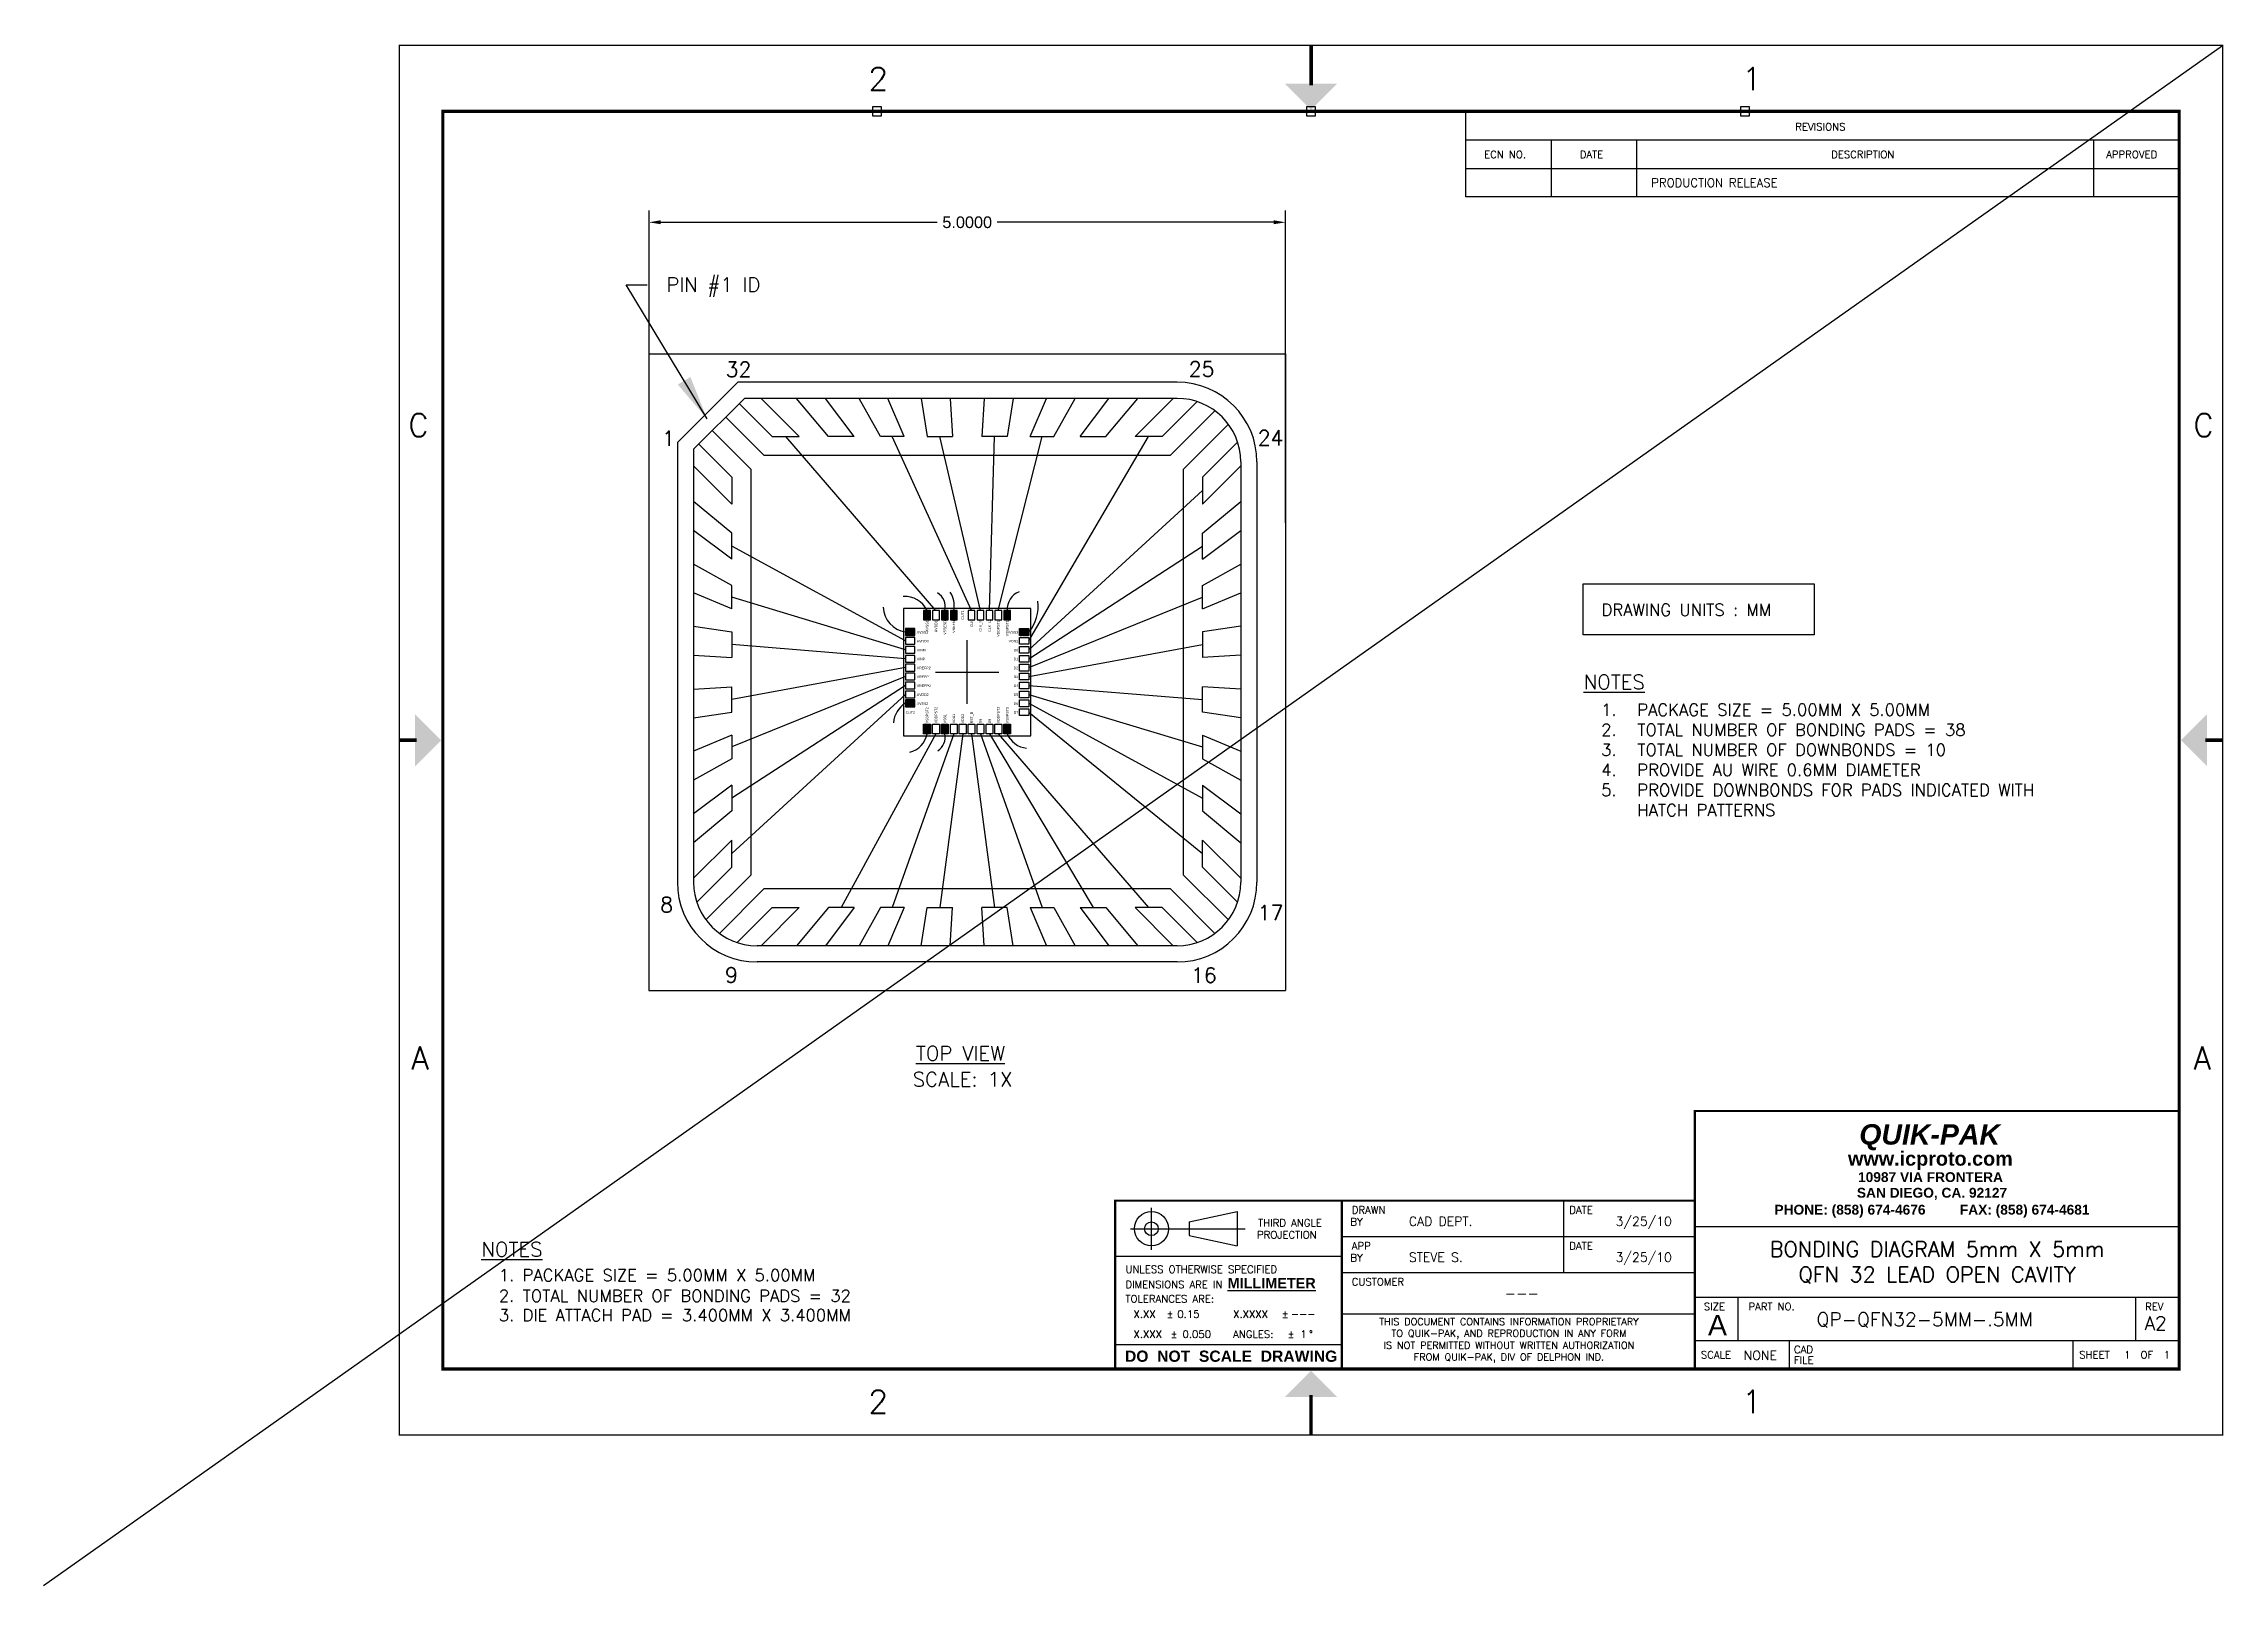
# Model space of a CAD drawing. Header units: millimetres. Extents: x 24.1 to 107.6, y -42.8 to 18.4.
# Drawn here: x 40.91 to 58.04, y -30.54 to -18.44 of the extents above; entities that cross this region are included whole.
import ezdxf
from ezdxf.enums import TextEntityAlignment as Align

# ---------------------------------------------------------------- set-up
doc = ezdxf.new("R2010")
doc.units = ezdxf.units.MM
doc.header["$LTSCALE"] = 25
doc.header["$PDMODE"] = 64
doc.header["$PDSIZE"] = 0.07
for name, color, linetype in [('BOND', 7, 'Continuous'), ('CHIP', 6, 'Continuous'), ('DIM', 142, 'Continuous'), ('FRAME2', 30, 'Continuous'), ('MOLD', 6, 'Continuous'), ('PAD', 7, 'Continuous'), ('TBLOCK', 100, 'Continuous'), ('TXT', 4, 'Continuous')]:
    doc.layers.add(name, color=color, linetype=linetype)
doc.styles.add('Roman', font='romans')
doc.styles.get("Standard").update_dxf_attribs({"font": 'arial.ttf'})
doc.dimstyles.new('Copy of Standard-1-3PL', dxfattribs={"dimtxt": 0.25, "dimasz": 0.35, "dimexe": 0.15, "dimexo": 0.15, "dimgap": 0.15, "dimtad": 0, "dimtih": 1, "dimtoh": 1, "dimdec": 3, "dimzin": 1, "dimdsep": 46, "dimtxsty": 'Roman', "dimcen": 0.35, "dimadec": 0, "dimazin": 0, "dimtfac": 1, "dimtdec": 3, "dimtofl": 0, "dimtmove": 0, "dimatfit": 3, "dimfxl": 1, "dimtolj": 1, "dimtzin": 0, "dimarcsym": 0})
doc.dimstyles.get("Standard").update_dxf_attribs({"dimtxt": 4.572, "dimasz": 4.572, "dimexe": 4.572, "dimexo": 1.5875, "dimgap": 2.286, "dimtad": 0, "dimtih": 1, "dimtoh": 1, "dimdec": 4, "dimzin": 0, "dimdsep": 46, "dimtxsty": 'Standard', "dimcen": 2.286, "dimadec": 0, "dimazin": 0, "dimtfac": 1, "dimtdec": 4, "dimtofl": 0, "dimtmove": 0, "dimatfit": 3, "dimfxl": 25.4, "dimtolj": 1, "dimtzin": 0, "dimarcsym": 0})
pattern_1 = [(0, (32.2284078, -25.2826766), (0.0047625, 0.00274963064), [0.003175, -0.00635]), (120, (32.2284078, -25.2826766), (-0.0047625, 0.00274963066), [0.003175, -0.00635]), (60, (32.2284078, -25.2826766), (1e-11, 0.0054992613), [-0.00635, 0.003175])]

msp = doc.modelspace()

# ---------------------------------------------------------------- texts
at = {"layer": 'DIM', "style": 'Roman'}
for s, insert, char_height, attachment_point in [('PIN #1 ID', (45.80106, -20.27299), 0.1125, 1), ('{\\H0.6561x;32}', (46.26716, -20.99427), 0.1800275, 4), ('{\\H0.6561x;25}', (49.90543, -20.99188), 0.1800275, 4), ('{\\H0.6561x;1}', (45.76683, -21.53634), 0.1800275, 4), ('{\\H0.6561x;24}', (50.44761, -21.53164), 0.1800275, 4), ('{\\H0.6561x;DRAWING UNITS : MM}', (53.14894, -22.88279), 0.144022, 4), ('{\\H0.6561x;\\LNOTES}', (53.00781, -23.44892), 0.1728264, 4), ('{\\H0.6561x;8}', (45.75215, -25.19834), 0.1800275, 4), ('{\\H0.6561x;17}', (50.447, -25.26164), 0.1800275, 4), ('{\\H0.6561x;9}', (46.26223, -25.75164), 0.1800275, 4), ('{\\H0.6561x;16}', (49.92284, -25.7521), 0.1800275, 4), ('{\\H0.6561x;\\LTOP VIEW}', (47.7621, -26.36604), 0.1728264, 4), ('{\\H0.6561x;SCALE: 1X}', (47.737, -26.57007), 0.1728264, 4), ('{\\H0.6561x;\\LNOTES}', (44.34686, -27.9044), 0.1728264, 4), ('{\\H0.6561x;1. PACKAGE SIZE = 5.00MM X 5.00MM}', (44.48523, -28.10798), 0.144022, 4), ('{\\H0.6561x;2. TOTAL NUMBER OF BONDING PADS = 32}', (44.48523, -28.2701), 0.144022, 4), ('{\\H0.6561x;3. DIE ATTACH PAD = 3.400MM X 3.400MM}', (44.48523, -28.4221), 0.144022, 4)]:
    msp.add_mtext(s, dxfattribs=dict(at, insert=insert, char_height=char_height, attachment_point=attachment_point))
at = {"layer": 'DIM', "insert": (53.14619, -23.6202), "char_height": 0.0944928, "width": 4.1413985, "attachment_point": 1, "style": 'Roman'}
msp.add_mtext('\\pxi-3,l3,t3;1.^IPACKAGE SIZE = 5.00MM X 5.00MM\\P2.^ITOTAL NUMBER OF BONDING PADS = 38\\P3.^ITOTAL NUMBER OF DOWNBONDS = 10\\P4.^IPROVIDE AU WIRE 0.6MM DIAMETER\\P5.^IPROVIDE DOWNBONDS FOR PADS INDICATED WITH HATCH PATTERNS', dxfattribs=at)
at = {"layer": 'TXT'}
for s, p in [('CUT1', (48.1398, -22.88683)), ('AVSS1', (47.8598, -22.96488)), ('AVDD1', (47.9298, -22.96488)), ('VSSESD', (47.9998, -22.96488)), ('VREFM', (48.0698, -22.96488)), ('CLK', (48.2098, -22.96488)), ('CLK_S', (48.2798, -22.96488)), ('CLK_C', (48.3498, -22.96488)), ('VDDPST1', (48.4198, -22.96488)), ('VSSPST1', (48.4898, -22.96488))]:
    msp.add_text(s, height=0.02, rotation=90, dxfattribs=at).set_placement(p, align=Align.RIGHT)
for s, p in [('AVSS3', (47.76863, -23.06894)), ('AVDD3', (47.76863, -23.13894)), ('VINM', (47.76863, -23.20894)), ('VINP', (47.76863, -23.27894)), ('VREFP2', (47.76863, -23.34894)), ('VREFP1', (47.76863, -23.41894)), ('VREFP0', (47.76863, -23.48894)), ('AVDD2', (47.76863, -23.55894)), ('AVSS2', (47.76863, -23.62894)), ('CUT2', (47.68122, -23.69894))]:
    msp.add_text(s, height=0.02, dxfattribs=at).set_placement(p)
for s, p in [('VDD3', (48.56535, -23.13894)), ('VSS3', (48.56535, -23.06894)), ('D0', (48.56535, -23.20894)), ('D1', (48.56535, -23.27894)), ('D2', (48.56535, -23.34894)), ('D3', (48.56535, -23.41894)), ('D4', (48.56535, -23.48894)), ('D5', (48.56535, -23.55894)), ('D6', (48.56535, -23.62894)), ('D7', (48.56535, -23.69894))]:
    msp.add_text(s, height=0.02, dxfattribs=at).set_placement(p, align=Align.RIGHT)
for s, p in [('VSSPST2', (47.8598, -23.77366)), ('VDDPST2', (47.9298, -23.77366)), ('VSS1', (47.9998, -23.77366)), ('VDD1', (48.0698, -23.77366)), ('VDD2', (48.1398, -23.77366)), ('RST_B', (48.2098, -23.77366)), ('D9', (48.2798, -23.77366)), ('D8', (48.3498, -23.77366)), ('VDDPST3', (48.4198, -23.77366)), ('VSSPST3', (48.4898, -23.77366))]:
    msp.add_text(s, height=0.02, rotation=90, dxfattribs=at).set_placement(p)

# ---------------------------------------------------------------- blocks, each defined once
blk = doc.blocks.new('Asizesheet1')
for p, q in [((22.345, 26.53), (22.345, 27.723)), ((24.136, 26.53), (24.136, 27.127)), ((35.501, 26.53), (35.501, 27.127)), ((22.345, 26.53), (37.292, 26.53)), ((22.345, 26.53), (37.292, 26.53)), ((22.345, 26.53), (37.292, 26.53)), ((15.758, 3.883), (15.758, 4.76)), ((15.758, 3.883), (15.758, 4.76)), ((16.548, 4.465), (17.554, 4.68)), ((16.548, 4.465), (17.554, 4.68)), ((17.554, 4.68), (17.554, 3.963)), ((17.554, 4.68), (17.554, 3.963)), ((24.4, 3.405), (24.4, 4.909)), ((15.32, 4.322), (17.721, 4.322)), ((15.32, 4.322), (17.721, 4.322)), ((16.548, 4.465), (16.548, 4.178)), ((16.548, 4.465), (16.548, 4.178)), ((16.548, 4.178), (17.554, 3.963)), ((16.548, 4.178), (17.554, 3.963)), ((19.744, 4.157), (27.145, 4.157)), ((27.145, 4.367), (37.292, 4.367)), ((14.995, 3.746), (19.744, 3.746)), ((19.744, 3.405), (27.145, 3.405)), ((27.145, 2.887), (37.292, 2.887)), ((28.052, 1.979), (28.052, 2.887)), ((36.385, 1.979), (36.385, 2.887)), ((19.744, 2.539), (27.145, 2.539)), ((14.995, 1.896), (19.744, 1.896)), ((27.145, 1.979), (37.292, 1.979)), ((29.124, 1.383), (29.124, 1.979)), ((35.071, 1.383), (35.071, 1.979))]:
    blk.add_line(p, q)
at = {"const_width": 0.047}
for points in [[(27.145, 1.383), (27.145, 6.788), (37.292, 6.788)], [(14.995, 1.383), (14.995, 4.909), (27.145, 4.909)], [(19.744, 1.383), (19.744, 4.909)]]:
    blk.add_lwpolyline(points, dxfattribs=at)
for radius in [0.358, 0.358, 0.143, 0.143]:
    blk.add_circle((15.758, 4.322), radius)
for p in [(10.005, 27.723), (19.101, 27.723), (28.196, 27.723)]:
    blk.add_point(p)
at = {"layer": 'TBLOCK'}
for p, q in [((22.345, 26.53), (22.345, 27.723)), ((22.345, 27.127), (37.292, 27.127)), ((22.345, 27.127), (37.292, 27.127)), ((24.136, 26.53), (24.136, 27.127)), ((25.927, 26.53), (25.927, 27.127)), ((25.927, 26.53), (25.927, 27.127)), ((35.501, 26.53), (35.501, 27.127)), ((22.345, 26.53), (37.292, 26.53)), ((22.345, 25.933), (22.345, 26.53)), ((24.136, 25.933), (24.136, 26.53)), ((25.927, 25.933), (25.927, 26.53)), ((35.501, 25.933), (35.501, 26.53)), ((37.292, 25.933), (22.345, 25.933)), ((24.4, 3.405), (24.4, 4.909)), ((19.744, 4.157), (27.145, 4.157)), ((27.145, 4.367), (37.292, 4.367)), ((14.995, 3.746), (19.744, 3.746)), ((19.744, 3.405), (27.145, 3.405)), ((27.145, 2.887), (37.292, 2.887)), ((28.052, 1.979), (28.052, 2.887)), ((36.385, 1.979), (36.385, 2.887)), ((19.744, 2.539), (27.145, 2.539)), ((14.995, 1.896), (19.744, 1.896)), ((27.145, 1.979), (37.292, 1.979)), ((29.124, 1.383), (29.124, 1.979)), ((35.071, 1.383), (35.071, 1.979))]:
    blk.add_line(p, q, dxfattribs=at)
for points, const_width in [([(38.202, 29.106), (0, 29.106), (0, 0), (38.202, 0)], 0.0284), ([(37.292, 27.723), (0.91, 27.723), (0.91, 1.383), (37.292, 1.383)], 0.0659)]:
    blk.add_lwpolyline(points, close=True, dxfattribs=dict(at, const_width=const_width))
for points, const_width in [([(19.103, 29.106), (19.103, 28.271)], 0.0728), ([(0, 14.553), (0.364, 14.553)], 0.0728), ([(38.202, 14.553), (37.838, 14.553)], 0.0728), ([(27.145, 1.383), (27.145, 6.788), (37.292, 6.788)], 0.047), ([(14.995, 1.383), (14.995, 4.909), (27.145, 4.909)], 0.047), ([(19.744, 1.383), (19.744, 4.909)], 0.047), ([(19.101, 0), (19.101, 0.837)], 0.0728)]:
    blk.add_lwpolyline(points, dxfattribs=dict(at, const_width=const_width))
for points in [[(18.557, 28.302), (19.649, 28.302), (19.103, 27.756)], [(0.329, 14.007), (0.329, 15.099), (0.874, 14.553)], [(37.875, 14.007), (37.875, 15.099), (37.329, 14.553)], [(18.555, 0.8), (19.647, 0.8), (19.101, 1.346)]]:
    blk.add_solid(points, dxfattribs=at)
at = {"style": 'Roman'}
for s, p in [('REVISIONS', (29.247, 27.324)), ('REVISIONS', (29.247, 27.324)), ('ECN NO.', (22.728, 26.745)), ('ECN NO.', (22.728, 26.745)), ('DATE', (24.731, 26.745)), ('DATE', (24.731, 26.745)), ('DESCRIPTION', (29.998, 26.745)), ('DESCRIPTION', (29.998, 26.745)), ('APPROVED', (35.761, 26.745)), ('APPROVED', (35.761, 26.745)), ('DRAWN', (19.954, 4.637)), ('DRAWN', (19.954, 4.637)), ('DATE', (24.512, 4.637)), ('DATE', (24.512, 4.637)), ('PROJECTION', (17.969, 4.118)), ('PROJECTION', (17.969, 4.118)), ('THIRD ANGLE', (17.991, 4.365)), ('THIRD ANGLE', (17.991, 4.365)), ('BY', (19.925, 4.389)), ('BY', (19.925, 3.637)), ('BY', (19.925, 3.637)), ('APP', (19.954, 3.885)), ('DATE', (24.512, 3.885)), ('DATE', (24.512, 3.885)), ('CUSTOMER', (19.954, 3.133)), ('SIZE', (27.33, 2.614)), ('PART NO.', (28.265, 2.614)), ('REV', (36.577, 2.614)), ('CAD', (29.22, 1.715)), ('SCALE', (27.27, 1.603)), ('FILE', (29.22, 1.491)), ('SHEET', (35.197, 1.603)), ('SHEET', (35.197, 1.603)), ('OF', (36.48, 1.603))]:
    blk.add_text(s, height=0.1552, dxfattribs=at).set_placement(p)
at = {"char_height": 0.47753}
for s, insert, attachment_point in [('{\\Fromans.shx;2}', (9.827, 28.406), 4), ('{\\Fromans.shx;A}', (0.613, 7.898), 6), ('{\\Fromans.shx;A}', (37.588, 7.898), 4), ('{\\Fromans.shx;2}', (9.827, 0.7), 4)]:
    blk.add_mtext(s, dxfattribs=dict(at, insert=insert, attachment_point=attachment_point))
at = {"style": 'Roman'}
for s, insert, char_height, attachment_point in [('1', (28.134, 28.406), 0.478, 4), ('C', (0.613, 21.153), 0.478, 6), ('C', (37.588, 21.153), 0.478, 4), ('{\\fArial|b1|i1|c0|p34;QUIK-PAK}', (32.062, 6.237), 0.42689, 5), ('{\\fArial|b1|i0|c0|p34;www.icproto.com}', (32.078, 5.746), 0.29645, 5), ('{\\fArial|b1|i0|c0|p34;10987 VIA FRONTERA}', (32.08, 5.401), 0.20587, 5), ('{\\fArial|b1|i0|c0|p34;SAN DIEGO, CA. 92127}', (32.112, 5.052), 0.20587, 5), ('{\\fArial|b1|i0|c0|p34;PHONE: (858) 674-4676         FAX: (858) 674-4681}', (32.112, 4.689), 0.20587, 5), ('UNLESS OTHERWISE SPECIFIED\\PDIMENSIONS ARE IN {\\fArial|b1|i0|c0|p34;\\H1.393x;\\LMILLIMETER}\\PTOLERANCES ARE:', (15.212, 3.549), 0.1552, 1), ('X.XX', (15.38, 2.611), 0.1552, 1), ('±', (16.075, 2.611), 0.155, 1), ('X.XXXX', (17.469, 2.611), 0.1552, 1), ('±', (18.486, 2.611), 0.155, 1), ('THIS DOCUMENT CONTAINS INFORMATION PROPRIETARY\\PTO QUIK-PAK, AND REPRODUCTION IN ANY FORM\\PIS NOT PERMITTED WITHOUT WRITTEN AUTHORIZATION\\PFROM QUIK-PAK, DIV OF DELPHON IND.', (23.248, 1.982), 0.14869, 5), ('{\\fArial|b0|i0|c0|p34;A}', (27.617, 2.301), 0.42976, 5), ('X.XXX', (15.38, 2.189), 0.1552, 1), ('±', (16.158, 2.189), 0.155, 1), ('ANGLES:', (17.469, 2.189), 0.1552, 1), ('±', (18.61, 2.189), 0.155, 1), ('°', (19.06, 2.189), 0.155, 1), ('{\\fArial|b1|i0|c0|p34;DO  NOT  SCALE  DRAWING}', (17.427, 1.65), 0.235, 5), ('1', (28.134, 0.7), 0.478, 4)]:
    blk.add_mtext(s, dxfattribs=dict(at, insert=insert, char_height=char_height, attachment_point=attachment_point))
for tag, height, p in [('ECN_NO', 0.179, (23.216, 26.229)), ('APP_DATE', 0.179, (25.022, 26.229)), ('APP_BY', 0.179, (36.349, 26.229)), ('DRAWN_DATE', 0.191, (26.072, 4.477)), ('APP_DATE', 0.191, (26.072, 3.725)), ('TITLE_1_LINE_ONLY', 0.329, (32.218, 3.63)), ('TITLE_1', 0.32, (32.218, 3.895)), ('TITLE_2', 0.32, (32.218, 3.365)), ('CUSTOMER', 0.215, (23.516, 2.968)), ('REV', 0.287, (36.796, 2.342)), ('TOL_ANGLE', 0.155, (18.945, 2.112)), ('SHEET_NO', 0.155, (36.204, 1.679)), ('SHEET_TOTAL', 0.155, (37.035, 1.679))]:
    blk.add_attdef(tag, text='', height=height, dxfattribs=at).set_placement(p, align=Align.MIDDLE_CENTER)
for tag, height, p in [('ECN_DES', 0.179, (26.228, 26.229)), ('DRAWN_BY', 0.191, (21.151, 4.477)), ('APP_BY', 0.191, (21.151, 3.725)), ('PART_NO', 0.287, (29.691, 2.422)), ('SCALE', 0.191, (28.168, 1.669)), ('CAD_FILE', 0.191, (29.94, 1.679))]:
    blk.add_attdef(tag, text='', height=height, dxfattribs=at).set_placement(p, align=Align.MIDDLE_LEFT)
for tag, p in [('TOL_2PL', (16.3, 2.611)), ('TOL_4PL', (18.677, 2.611)), ('TOL_3PL', (16.408, 2.189))]:
    blk.add_attdef(tag, text='', height=0.155, dxfattribs=at).set_placement(p, align=Align.TOP_LEFT)
blk = doc.blocks.new('*D12')
at = {"layer": 'BOND', "color": 0, "lineweight": -2, "transparency": 16777216}
for p, q in [((45.665, -22.198), (45.665, -19.747)), ((45.756, -19.839), (47.929, -19.839)), ((50.573, -19.839), (48.4, -19.839)), ((50.665, -22.198), (50.665, -19.747))]:
    blk.add_line(p, q, dxfattribs=at)
at = {"layer": 'BOND', "color": 0, "transparency": 16777216}
for points in [[(45.756, -19.823), (45.756, -19.854), (45.665, -19.839)], [(50.573, -19.823), (50.573, -19.854), (50.665, -19.839)]]:
    blk.add_solid(points, dxfattribs=at)
at = {"layer": 'Defpoints', "color": 0, "transparency": 16777216}
for p in [(50.665, -19.839), (45.665, -22.23), (50.665, -22.23)]:
    blk.add_point(p, dxfattribs=at)
at = {"layer": 'BOND', "color": 0, "transparency": 16777216, "insert": (48.165, -19.839), "char_height": 0.0914, "attachment_point": 5}
blk.add_mtext('\\A1;5.0000', dxfattribs=at)

# ---------------------------------------------------------------- dimensions: what is measured, and where the dimension line sits
at = {"layer": 'BOND'}
dim = msp.add_linear_dim(base=(50.6646, -19.83866), p1=(45.6646, -22.23016), p2=(50.6646, -22.23016), dimstyle='Standard', override={"dimscale": 0.02}, dxfattribs=at)
dim.commit()
dim.dimension.update_dxf_attribs({"geometry": '*D12', "text_midpoint": (48.1646, -19.83866)})

# ---------------------------------------------------------------- hatches: boundary and pattern name
at = {"layer": 'BOND'}
h = msp.add_hatch(dxfattribs=at)
h.set_pattern_fill('HONEY', color=256, scale=0.001)
h.set_pattern_definition(pattern_1)
h.paths.add_polyline_path([(47.87601, -22.88677), (47.82281, -22.88677), (47.82281, -22.96116), (47.87601, -22.96116)])
h = msp.add_hatch(dxfattribs=at)
h.set_pattern_fill('HONEY', color=256, scale=0.001)
h.set_pattern_definition([(0, (32.3684078, -25.2826766), (0.0047625, 0.00274963064), [0.003175, -0.00635]), (120, (32.3684078, -25.2826766), (-0.0047625, 0.00274963066), [0.003175, -0.00635]), (60, (32.3684078, -25.2826766), (1e-11, 0.0054992613), [-0.00635, 0.003175])])
h.paths.add_polyline_path([(48.01601, -22.88677), (47.96281, -22.88677), (47.96281, -22.96116), (48.01601, -22.96116)])
h = msp.add_hatch(dxfattribs=at)
h.set_pattern_fill('HONEY', color=256, scale=0.001)
h.set_pattern_definition([(0, (32.4384078, -25.2826766), (0.0047625, 0.00274963064), [0.003175, -0.00635]), (120, (32.4384078, -25.2826766), (-0.0047625, 0.00274963066), [0.003175, -0.00635]), (60, (32.4384078, -25.2826766), (1e-11, 0.0054992613), [-0.00635, 0.003175])])
h.paths.add_polyline_path([(48.08601, -22.88677), (48.03281, -22.88677), (48.03281, -22.96116), (48.08601, -22.96116)])
h = msp.add_hatch(dxfattribs=at)
h.set_pattern_fill('HONEY', color=256, scale=0.001)
h.set_pattern_definition([(0, (32.8584078, -25.2826766), (0.0047625, 0.00274963064), [0.003175, -0.00635]), (120, (32.8584078, -25.2826766), (-0.0047625, 0.00274963066), [0.003175, -0.00635]), (60, (32.8584078, -25.2826766), (1e-11, 0.0054992613), [-0.00635, 0.003175])])
h.paths.add_polyline_path([(48.50601, -22.88677), (48.45281, -22.88677), (48.45281, -22.96116), (48.50601, -22.96116)])
h = msp.add_hatch(dxfattribs=at)
h.set_pattern_fill('HONEY', color=256, scale=0.001)
h.set_pattern_definition(pattern_1)
h.paths.add_polyline_path([(47.75429, -23.03007), (47.67989, -23.03007), (47.67989, -23.08327), (47.75429, -23.08327)])
h = msp.add_hatch(dxfattribs=at)
h.set_pattern_fill('HONEY', color=256, scale=0.001)
h.set_pattern_definition([(0, (33.1234338, -25.2826766), (0.0047625, 0.00274963064), [0.003175, -0.00635]), (120, (33.1234338, -25.2826766), (-0.0047625, 0.00274963066), [0.003175, -0.00635]), (60, (33.1234338, -25.2826766), (1e-11, 0.0054992613), [-0.00635, 0.003175])])
h.paths.add_polyline_path([(48.64931, -23.03007), (48.57492, -23.03007), (48.57492, -23.08327), (48.64931, -23.08327)])
h = msp.add_hatch(dxfattribs=at)
h.set_pattern_fill('HONEY', color=256, scale=0.001)
h.set_pattern_definition([(0, (32.2284078, -25.8426766), (0.0047625, 0.00274963064), [0.003175, -0.00635]), (120, (32.2284078, -25.8426766), (-0.0047625, 0.00274963066), [0.003175, -0.00635]), (60, (32.2284078, -25.8426766), (1e-11, 0.0054992613), [-0.00635, 0.003175])])
h.paths.add_polyline_path([(47.75429, -23.59007), (47.67989, -23.59007), (47.67989, -23.64327), (47.75429, -23.64327)])
h = msp.add_hatch(dxfattribs=at)
h.set_pattern_fill('HONEY', color=256, scale=0.001)
h.set_pattern_definition([(0, (32.2284078, -26.1777026), (0.0047625, 0.00274963064), [0.003175, -0.00635]), (120, (32.2284078, -26.1777026), (-0.0047625, 0.00274963066), [0.003175, -0.00635]), (60, (32.2284078, -26.1777026), (1e-11, 0.0054992613), [-0.00635, 0.003175])])
h.paths.add_polyline_path([(47.87601, -23.7818), (47.82281, -23.7818), (47.82281, -23.85619), (47.87601, -23.85619)])
h = msp.add_hatch(dxfattribs=at)
h.set_pattern_fill('HONEY', color=256, scale=0.001)
h.set_pattern_definition([(0, (32.3684078, -26.1777026), (0.0047625, 0.00274963064), [0.003175, -0.00635]), (120, (32.3684078, -26.1777026), (-0.0047625, 0.00274963066), [0.003175, -0.00635]), (60, (32.3684078, -26.1777026), (1e-11, 0.0054992613), [-0.00635, 0.003175])])
h.paths.add_polyline_path([(48.01601, -23.7818), (47.96281, -23.7818), (47.96281, -23.85619), (48.01601, -23.85619)])
h = msp.add_hatch(dxfattribs=at)
h.set_pattern_fill('HONEY', color=256, scale=0.001)
h.set_pattern_definition([(0, (32.8584078, -26.1777026), (0.0047625, 0.00274963064), [0.003175, -0.00635]), (120, (32.8584078, -26.1777026), (-0.0047625, 0.00274963066), [0.003175, -0.00635]), (60, (32.8584078, -26.1777026), (1e-11, 0.0054992613), [-0.00635, 0.003175])])
h.paths.add_polyline_path([(48.50601, -23.7818), (48.45281, -23.7818), (48.45281, -23.85619), (48.50601, -23.85619)])

# ---------------------------------------------------------------- linework, layer by layer
for p, q in [((40.90818, -30.54446), (58.02926, -18.44925)), ((47.91941, -22.88677), (46.73887, -21.52148)), ((48.19941, -22.88677), (47.57647, -21.52148)), ((48.26941, -22.88677), (47.94914, -21.52148)), ((48.33941, -22.88677), (48.38007, -21.52148)), ((48.40941, -22.88677), (48.75273, -21.52148)), ((48.64931, -23.12667), (49.59034, -21.52148)), ((48.64931, -23.19667), (50.0146, -21.94574)), ((47.67989, -23.12667), (46.3146, -22.3824)), ((48.64931, -23.26667), (50.0146, -22.3824)), ((47.67989, -23.19667), (46.3146, -22.78335)), ((48.64931, -23.33667), (50.0146, -22.78335)), ((47.67989, -23.26667), (46.3146, -23.15601)), ((48.64931, -23.40667), (50.0146, -23.15601)), ((47.67989, -23.33667), (46.3146, -23.58694)), ((47.67989, -23.40667), (46.3146, -23.95961)), ((47.67989, -23.47667), (46.3146, -24.36055)), ((47.67989, -23.54667), (46.3146, -24.79721)), ((48.64931, -23.47667), (50.0146, -23.58694)), ((48.64931, -23.54667), (50.0146, -23.95961)), ((48.64931, -23.61667), (50.0146, -24.36055)), ((48.64931, -23.68667), (50.0146, -24.79721)), ((47.91941, -23.85619), (47.17553, -25.22148)), ((48.05941, -23.85619), (47.57647, -25.22148)), ((48.12941, -23.85619), (47.94914, -25.22148)), ((48.19941, -23.85619), (48.38007, -25.22148)), ((48.26941, -23.85619), (48.75273, -25.22148)), ((48.33941, -23.85619), (49.15368, -25.22148)), ((48.40941, -23.85619), (49.59034, -25.22148))]:
    msp.add_line(p, q, dxfattribs=at)
for centre, radius, start, end in [((47.67209, -22.97392), 0.19758, 26.174817, 92.690048), ((47.86939, -22.85708), 0.12364, 346.104744, 60.191313), ((47.87853, -22.84818), 0.18495, 347.957457, 34.150562), ((48.62269, -22.87567), 0.14371, 110.576705, 184.431039), ((47.71111, -22.85254), 0.2065, 182.736351, 261.305641), ((48.40951, -22.85465), 0.31355, 319.887636, 7.119749), ((47.77548, -23.78044), 0.18963, 120.271712, 176.743584), ((47.67115, -23.82562), 0.18086, 283.415338, 350.271402), ((47.86215, -23.88218), 0.12989, 303.969184, 11.54248), ((48.64985, -23.78495), 0.18473, 202.683891, 264.485975)]:
    msp.add_arc(centre, radius, start, end, dxfattribs=at)
at = {"layer": 'CHIP'}
msp.add_lwpolyline([(47.6646, -23.87148), (48.6646, -23.87148), (48.6646, -22.87148), (47.6646, -22.87148)], close=True, dxfattribs=at)
at = {"layer": 'DIM'}
for p, q in [((48.1646, -23.62148), (48.1646, -23.12148)), ((48.1646, -23.62148), (48.1646, -23.12148)), ((48.1646, -23.62148), (48.1646, -23.12148)), ((48.1646, -23.62148), (48.1646, -23.12148)), ((48.1646, -23.62148), (48.1646, -23.12148)), ((48.1646, -23.62148), (48.1646, -23.12148)), ((48.1646, -23.62148), (48.1646, -23.12148)), ((48.1646, -23.62148), (48.1646, -23.12148)), ((48.1646, -23.62148), (48.1646, -23.12148)), ((48.1646, -23.62148), (48.1646, -23.12148)), ((48.1646, -23.49648), (48.1646, -23.24648)), ((48.1646, -23.49648), (48.1646, -23.24648)), ((48.1646, -23.49648), (48.1646, -23.24648)), ((48.1646, -23.49648), (48.1646, -23.24648)), ((48.1646, -23.49648), (48.1646, -23.24648)), ((48.1646, -23.49648), (48.1646, -23.24648)), ((48.1646, -23.49648), (48.1646, -23.24648)), ((48.1646, -23.49648), (48.1646, -23.24648)), ((48.1646, -23.49648), (48.1646, -23.24648)), ((48.1646, -23.49648), (48.1646, -23.24648)), ((48.1646, -23.49648), (48.1646, -23.24648)), ((48.1646, -23.49648), (48.1646, -23.24648)), ((48.1646, -23.49648), (48.1646, -23.24648)), ((48.1646, -23.49648), (48.1646, -23.24648)), ((47.9146, -23.37148), (48.4146, -23.37148)), ((47.9146, -23.37148), (48.4146, -23.37148)), ((47.9146, -23.37148), (48.4146, -23.37148)), ((47.9146, -23.37148), (48.4146, -23.37148)), ((47.9146, -23.37148), (48.4146, -23.37148)), ((47.9146, -23.37148), (48.4146, -23.37148)), ((47.9146, -23.37148), (48.4146, -23.37148)), ((47.9146, -23.37148), (48.4146, -23.37148)), ((47.9146, -23.37148), (48.4146, -23.37148)), ((47.9146, -23.37148), (48.4146, -23.37148))]:
    msp.add_line(p, q, dxfattribs=at)
msp.add_lwpolyline([(53.00464, -22.67707), (54.8205, -22.67707), (54.8205, -23.07991), (53.00464, -23.07991)], close=True, dxfattribs=at)
at = {"layer": 'FRAME2'}
for p, q in [((46.84493, -21.52148), (46.54493, -21.22148)), ((47.07393, -21.52148), (46.82454, -21.22148)), ((47.27712, -21.52148), (47.0521, -21.22148)), ((47.48381, -21.52148), (47.31635, -21.22148)), ((47.66914, -21.52148), (47.54229, -21.22148)), ((47.80414, -21.22148), (47.84949, -21.52148)), ((48.03135, -21.22148), (48.04879, -21.52148)), ((48.29786, -21.22148), (48.28042, -21.52148)), ((48.52507, -21.22148), (48.47972, -21.52148)), ((48.66007, -21.52148), (48.78692, -21.22148)), ((48.84539, -21.52148), (49.01286, -21.22148)), ((49.05208, -21.52148), (49.2771, -21.22148)), ((49.25527, -21.52148), (49.50466, -21.22148)), ((49.48427, -21.52148), (49.78427, -21.22148)), ((49.69641, -21.52148), (49.97124, -21.24665)), ((46.57067, -21.67148), (46.26764, -21.36845)), ((46.6328, -21.52148), (46.3737, -21.26238)), ((49.75854, -21.67148), (50.11112, -21.31889)), ((46.3146, -21.83968), (46.0555, -21.58058)), ((46.4646, -21.77754), (46.16157, -21.47451)), ((46.6328, -21.52148), (46.84493, -21.52148)), ((47.27712, -21.52148), (47.07393, -21.52148)), ((47.66914, -21.52148), (47.48381, -21.52148)), ((47.84949, -21.52148), (48.04879, -21.52148)), ((48.47972, -21.52148), (48.28042, -21.52148)), ((48.66007, -21.52148), (48.84539, -21.52148)), ((49.05208, -21.52148), (49.25527, -21.52148)), ((49.69641, -21.52148), (49.48427, -21.52148)), ((49.8646, -21.77754), (50.21719, -21.42496)), ((50.0146, -21.83968), (50.28944, -21.56484)), ((46.3146, -22.05181), (46.0146, -21.75181)), ((49.75854, -21.67148), (46.57067, -21.67148)), ((50.0146, -22.05181), (50.3146, -21.75181)), ((46.3146, -21.83968), (46.3146, -22.05181)), ((46.4646, -21.77754), (46.4646, -24.96541)), ((49.8646, -24.96541), (49.8646, -21.77754)), ((50.0146, -21.83968), (50.0146, -22.05181)), ((46.3146, -22.28081), (46.0146, -22.03142)), ((50.0146, -22.28081), (50.3146, -22.03142)), ((46.3146, -22.484), (46.0146, -22.25898)), ((50.0146, -22.484), (50.3146, -22.25898)), ((46.3146, -22.484), (46.3146, -22.28081)), ((50.0146, -22.484), (50.0146, -22.28081)), ((46.3146, -22.69069), (46.0146, -22.52322)), ((50.0146, -22.69069), (50.3146, -22.52322)), ((46.3146, -22.87601), (46.0146, -22.74916)), ((46.3146, -22.87601), (46.3146, -22.69069)), ((50.0146, -22.87601), (50.0146, -22.69069)), ((50.0146, -22.87601), (50.3146, -22.74916)), ((46.0146, -23.01101), (46.3146, -23.05636)), ((46.3146, -23.05636), (46.3146, -23.25566)), ((50.3146, -23.01101), (50.0146, -23.05636)), ((50.0146, -23.05636), (50.0146, -23.25566)), ((46.0146, -23.23822), (46.3146, -23.25566)), ((50.3146, -23.23822), (50.0146, -23.25566)), ((46.0146, -23.50473), (46.3146, -23.48729)), ((46.3146, -23.68659), (46.3146, -23.48729)), ((50.0146, -23.68659), (50.0146, -23.48729)), ((50.3146, -23.50473), (50.0146, -23.48729)), ((46.0146, -23.73194), (46.3146, -23.68659)), ((50.3146, -23.73194), (50.0146, -23.68659)), ((46.3146, -23.86694), (46.0146, -23.99379)), ((46.3146, -23.86694), (46.3146, -24.05227)), ((50.0146, -23.86694), (50.3146, -23.99379)), ((50.0146, -23.86694), (50.0146, -24.05227)), ((46.3146, -24.05227), (46.0146, -24.21973)), ((50.0146, -24.05227), (50.3146, -24.21973)), ((46.3146, -24.25896), (46.0146, -24.48398)), ((46.3146, -24.25896), (46.3146, -24.46215)), ((50.0146, -24.25896), (50.3146, -24.48398)), ((50.0146, -24.25896), (50.0146, -24.46215)), ((46.3146, -24.46215), (46.0146, -24.71154)), ((50.0146, -24.46215), (50.3146, -24.71154)), ((46.3146, -24.69115), (46.0146, -24.99115)), ((46.3146, -24.90328), (46.3146, -24.69115)), ((50.0146, -24.90328), (50.0146, -24.69115)), ((50.0146, -24.69115), (50.3146, -24.99115)), ((46.3146, -24.90328), (46.03977, -25.17811)), ((46.4646, -24.96541), (46.11202, -25.318)), ((49.8646, -24.96541), (50.21719, -25.318)), ((50.0146, -24.90328), (50.28944, -25.17811)), ((46.57067, -25.07148), (46.21808, -25.42406)), ((46.57067, -25.07148), (49.75854, -25.07148)), ((49.75854, -25.07148), (50.11112, -25.42406)), ((46.6328, -25.22148), (46.35797, -25.49631)), ((46.84493, -25.22148), (46.54493, -25.52148)), ((46.6328, -25.22148), (46.84493, -25.22148)), ((47.07393, -25.22148), (46.82454, -25.52148)), ((47.27712, -25.22148), (47.0521, -25.52148)), ((47.27712, -25.22148), (47.07393, -25.22148)), ((47.48381, -25.22148), (47.31635, -25.52148)), ((47.66914, -25.22148), (47.48381, -25.22148)), ((47.66914, -25.22148), (47.54229, -25.52148)), ((47.80414, -25.52148), (47.84949, -25.22148)), ((47.84949, -25.22148), (48.04879, -25.22148)), ((48.03135, -25.52148), (48.04879, -25.22148)), ((48.47972, -25.22148), (48.28042, -25.22148)), ((48.29786, -25.52148), (48.28042, -25.22148)), ((48.52507, -25.52148), (48.47972, -25.22148)), ((48.66007, -25.22148), (48.78692, -25.52148)), ((48.66007, -25.22148), (48.84539, -25.22148)), ((48.84539, -25.22148), (49.01286, -25.52148)), ((49.05208, -25.22148), (49.2771, -25.52148)), ((49.05208, -25.22148), (49.25527, -25.22148)), ((49.25527, -25.22148), (49.50466, -25.52148)), ((49.69641, -25.22148), (49.48427, -25.22148)), ((49.48427, -25.22148), (49.78427, -25.52148)), ((49.69641, -25.22148), (49.97124, -25.49631))]:
    msp.add_line(p, q, dxfattribs=at)
at = {"layer": 'MOLD'}
for p, q in [((45.6646, -20.87148), (45.6646, -25.87148)), ((45.6646, -20.87148), (50.6646, -20.87148)), ((50.6646, -20.87148), (50.6646, -25.87148)), ((45.8877, -21.56891), (46.36204, -21.09458)), ((46.0146, -21.62148), (46.4146, -21.22148)), ((49.8146, -21.09458), (46.36204, -21.09458)), ((49.8146, -21.22148), (46.4146, -21.22148)), ((45.8877, -21.56891), (45.8877, -25.02148)), ((46.0146, -21.62148), (46.0146, -25.02148)), ((50.3146, -21.72148), (50.3146, -25.02148)), ((50.4415, -21.72148), (50.4415, -25.02148)), ((49.8146, -25.52148), (46.5146, -25.52148)), ((49.8146, -25.64838), (46.5146, -25.64838)), ((45.6646, -25.87148), (50.6646, -25.87148))]:
    msp.add_line(p, q, dxfattribs=at)
for centre, radius, start, end in [((49.8146, -21.72148), 0.6269, 0, 90), ((49.8146, -21.72148), 0.5, 0, 90), ((46.5146, -25.02148), 0.6269, 180, 270), ((46.5146, -25.02148), 0.5, 180, 270), ((49.8146, -25.02148), 0.5, 270, 0), ((49.8146, -25.02148), 0.6269, 270, 0)]:
    msp.add_arc(centre, radius, start, end, dxfattribs=at)
at = {"layer": 'PAD'}
for points in [[(47.82281, -22.96116), (47.87601, -22.96116), (47.87601, -22.88677), (47.82281, -22.88677)], [(47.89281, -22.96116), (47.94601, -22.96116), (47.94601, -22.88677), (47.89281, -22.88677)], [(47.96281, -22.96116), (48.01601, -22.96116), (48.01601, -22.88677), (47.96281, -22.88677)], [(48.03281, -22.96116), (48.08601, -22.96116), (48.08601, -22.88677), (48.03281, -22.88677)], [(48.17281, -22.96116), (48.22601, -22.96116), (48.22601, -22.88677), (48.17281, -22.88677)], [(48.24281, -22.96116), (48.29601, -22.96116), (48.29601, -22.88677), (48.24281, -22.88677)], [(48.31281, -22.96116), (48.36601, -22.96116), (48.36601, -22.88677), (48.31281, -22.88677)], [(48.38281, -22.96116), (48.43601, -22.96116), (48.43601, -22.88677), (48.38281, -22.88677)], [(48.45281, -22.96116), (48.50601, -22.96116), (48.50601, -22.88677), (48.45281, -22.88677)], [(47.75429, -23.08327), (47.75429, -23.03007), (47.67989, -23.03007), (47.67989, -23.08327)], [(47.75429, -23.15327), (47.75429, -23.10007), (47.67989, -23.10007), (47.67989, -23.15327)], [(48.57492, -23.08327), (48.57492, -23.03007), (48.64931, -23.03007), (48.64931, -23.08327)], [(48.57492, -23.15327), (48.57492, -23.10007), (48.64931, -23.10007), (48.64931, -23.15327)], [(47.75429, -23.22327), (47.75429, -23.17007), (47.67989, -23.17007), (47.67989, -23.22327)], [(47.75429, -23.29327), (47.75429, -23.24007), (47.67989, -23.24007), (47.67989, -23.29327)], [(48.57492, -23.22327), (48.57492, -23.17007), (48.64931, -23.17007), (48.64931, -23.22327)], [(48.57492, -23.29327), (48.57492, -23.24007), (48.64931, -23.24007), (48.64931, -23.29327)], [(47.75429, -23.36327), (47.75429, -23.31007), (47.67989, -23.31007), (47.67989, -23.36327)], [(47.75429, -23.43327), (47.75429, -23.38007), (47.67989, -23.38007), (47.67989, -23.43327)], [(47.75429, -23.50327), (47.75429, -23.45007), (47.67989, -23.45007), (47.67989, -23.50327)], [(48.57492, -23.36327), (48.57492, -23.31007), (48.64931, -23.31007), (48.64931, -23.36327)], [(48.57492, -23.43327), (48.57492, -23.38007), (48.64931, -23.38007), (48.64931, -23.43327)], [(48.57492, -23.50327), (48.57492, -23.45007), (48.64931, -23.45007), (48.64931, -23.50327)], [(47.75429, -23.57327), (47.75429, -23.52007), (47.67989, -23.52007), (47.67989, -23.57327)], [(47.75429, -23.64327), (47.75429, -23.59007), (47.67989, -23.59007), (47.67989, -23.64327)], [(48.57492, -23.57327), (48.57492, -23.52007), (48.64931, -23.52007), (48.64931, -23.57327)], [(48.57492, -23.64327), (48.57492, -23.59007), (48.64931, -23.59007), (48.64931, -23.64327)], [(47.82281, -23.7818), (47.87601, -23.7818), (47.87601, -23.85619), (47.82281, -23.85619)], [(47.89281, -23.7818), (47.94601, -23.7818), (47.94601, -23.85619), (47.89281, -23.85619)], [(47.96281, -23.7818), (48.01601, -23.7818), (48.01601, -23.85619), (47.96281, -23.85619)], [(48.03281, -23.7818), (48.08601, -23.7818), (48.08601, -23.85619), (48.03281, -23.85619)], [(48.10281, -23.7818), (48.15601, -23.7818), (48.15601, -23.85619), (48.10281, -23.85619)], [(48.17281, -23.7818), (48.22601, -23.7818), (48.22601, -23.85619), (48.17281, -23.85619)], [(48.24281, -23.7818), (48.29601, -23.7818), (48.29601, -23.85619), (48.24281, -23.85619)], [(48.31281, -23.7818), (48.36601, -23.7818), (48.36601, -23.85619), (48.31281, -23.85619)], [(48.38281, -23.7818), (48.43601, -23.7818), (48.43601, -23.85619), (48.38281, -23.85619)], [(48.45281, -23.7818), (48.50601, -23.7818), (48.50601, -23.85619), (48.45281, -23.85619)], [(48.57492, -23.71327), (48.57492, -23.66007), (48.64931, -23.66007), (48.64931, -23.71327)]]:
    msp.add_lwpolyline(points, close=True, dxfattribs=at)

# ---------------------------------------------------------------- block references
ref = msp.add_blockref('Asizesheet1', (43.70365, -29.364), dxfattribs=dict(xscale=0.375, yscale=0.375, zscale=0.375))
ref.add_attrib('TITLE_1', 'BONDING DIAGRAM 5mm X 5mm', dxfattribs={"height": 0.1198524, "style": 'Roman'}).set_placement((55.78553, -27.90348), align=Align.MIDDLE_CENTER)
ref.add_attrib('TITLE_2', 'QFN 32 LEAD OPEN CAVITY', dxfattribs={"height": 0.1198524, "style": 'Roman'}).set_placement((55.78553, -28.10221), align=Align.MIDDLE_CENTER)
ref.add_attrib('PART_NO', 'QP-QFN32-5MM-.5MM', dxfattribs={"height": 0.1074442, "style": 'Roman'}).set_placement((54.83795, -28.4558), align=Align.MIDDLE_LEFT)
ref.add_attrib('REV', 'A2', dxfattribs={"height": 0.107444, "style": 'Roman'}).set_placement((57.50216, -28.48561), align=Align.MIDDLE_CENTER)
ref.add_attrib('SCALE', 'NONE', dxfattribs={"height": 0.071629, "style": 'Roman'}).set_placement((54.26649, -28.73822), align=Align.MIDDLE_LEFT)
ref.add_attrib('SHEET_NO', '1', dxfattribs={"height": 0.0582, "style": 'Roman'}).set_placement((57.28016, -28.73424), align=Align.MIDDLE_CENTER)
ref.add_attrib('SHEET_TOTAL', '1', dxfattribs={"height": 0.0582, "style": 'Roman'}).set_placement((57.59183, -28.73424), align=Align.MIDDLE_CENTER)
ref.add_attrib('DRAWN_BY', 'CAD DEPT.', dxfattribs={"height": 0.071629, "style": 'Roman'}).set_placement((51.63524, -27.68506), align=Align.MIDDLE_LEFT)
ref.add_attrib('DRAWN_DATE', '3/25/10', dxfattribs={"height": 0.071629, "style": 'Roman'}).set_placement((53.48064, -27.68506), align=Align.MIDDLE_CENTER)
ref.add_attrib('APP_BY', 'STEVE S.', dxfattribs={"height": 0.071629, "style": 'Roman'}).set_placement((51.63524, -27.9671), align=Align.MIDDLE_LEFT)
ref.add_attrib('APP_DATE', '3/25/10', dxfattribs={"height": 0.071629, "style": 'Roman'}).set_placement((53.48064, -27.9671), align=Align.MIDDLE_CENTER)
ref.add_attrib('CUSTOMER', '---', dxfattribs={"height": 0.080583, "style": 'Roman'}).set_placement((52.52228, -28.25083), align=Align.MIDDLE_CENTER)
ref.add_attrib('TOL_2PL', '0.15', dxfattribs={"height": 0.058199, "style": 'Roman'}).set_placement((49.81615, -28.38489), align=Align.TOP_LEFT)
ref.add_attrib('TOL_3PL', '0.050', dxfattribs={"height": 0.058199, "style": 'Roman'}).set_placement((49.85657, -28.54306), align=Align.TOP_LEFT)
ref.add_attrib('TOL_4PL', '---', dxfattribs={"height": 0.058199, "style": 'Roman'}).set_placement((50.70739, -28.38489), align=Align.TOP_LEFT)
ref.add_attrib('TOL_ANGLE', '1', dxfattribs={"height": 0.0582, "style": 'Roman'}).set_placement((50.80808, -28.57201), align=Align.MIDDLE_CENTER)
ref.add_attrib('ECN_DES', 'PRODUCTION RELEASE', dxfattribs={"height": 0.0671526, "style": 'Roman'}).set_placement((53.53926, -19.52818), align=Align.MIDDLE_LEFT)

msp.set_redraw_order([(e.dxf.handle, doc.entitydb.next_handle()) for e in msp.query("TEXT MTEXT ATTDEF DIMENSION ARC_DIMENSION")])  # texts and dimensions are drawn at this point

# ---------------------------------------------------------------- leaders
at = {"layer": 'DIM', "annotation_type": 0, "has_hookline": 1, "hookline_direction": 0, "text_width": 0.83571}
msp.add_leader([(46.12169, -21.38308), (45.48457, -20.32924), (45.65106, -20.32924)], dimstyle='Copy of Standard-1-3PL', override={"dimgap": 0.15, "dimtad": 0}, dxfattribs=at)

doc.saveas('drawing.dxf')
